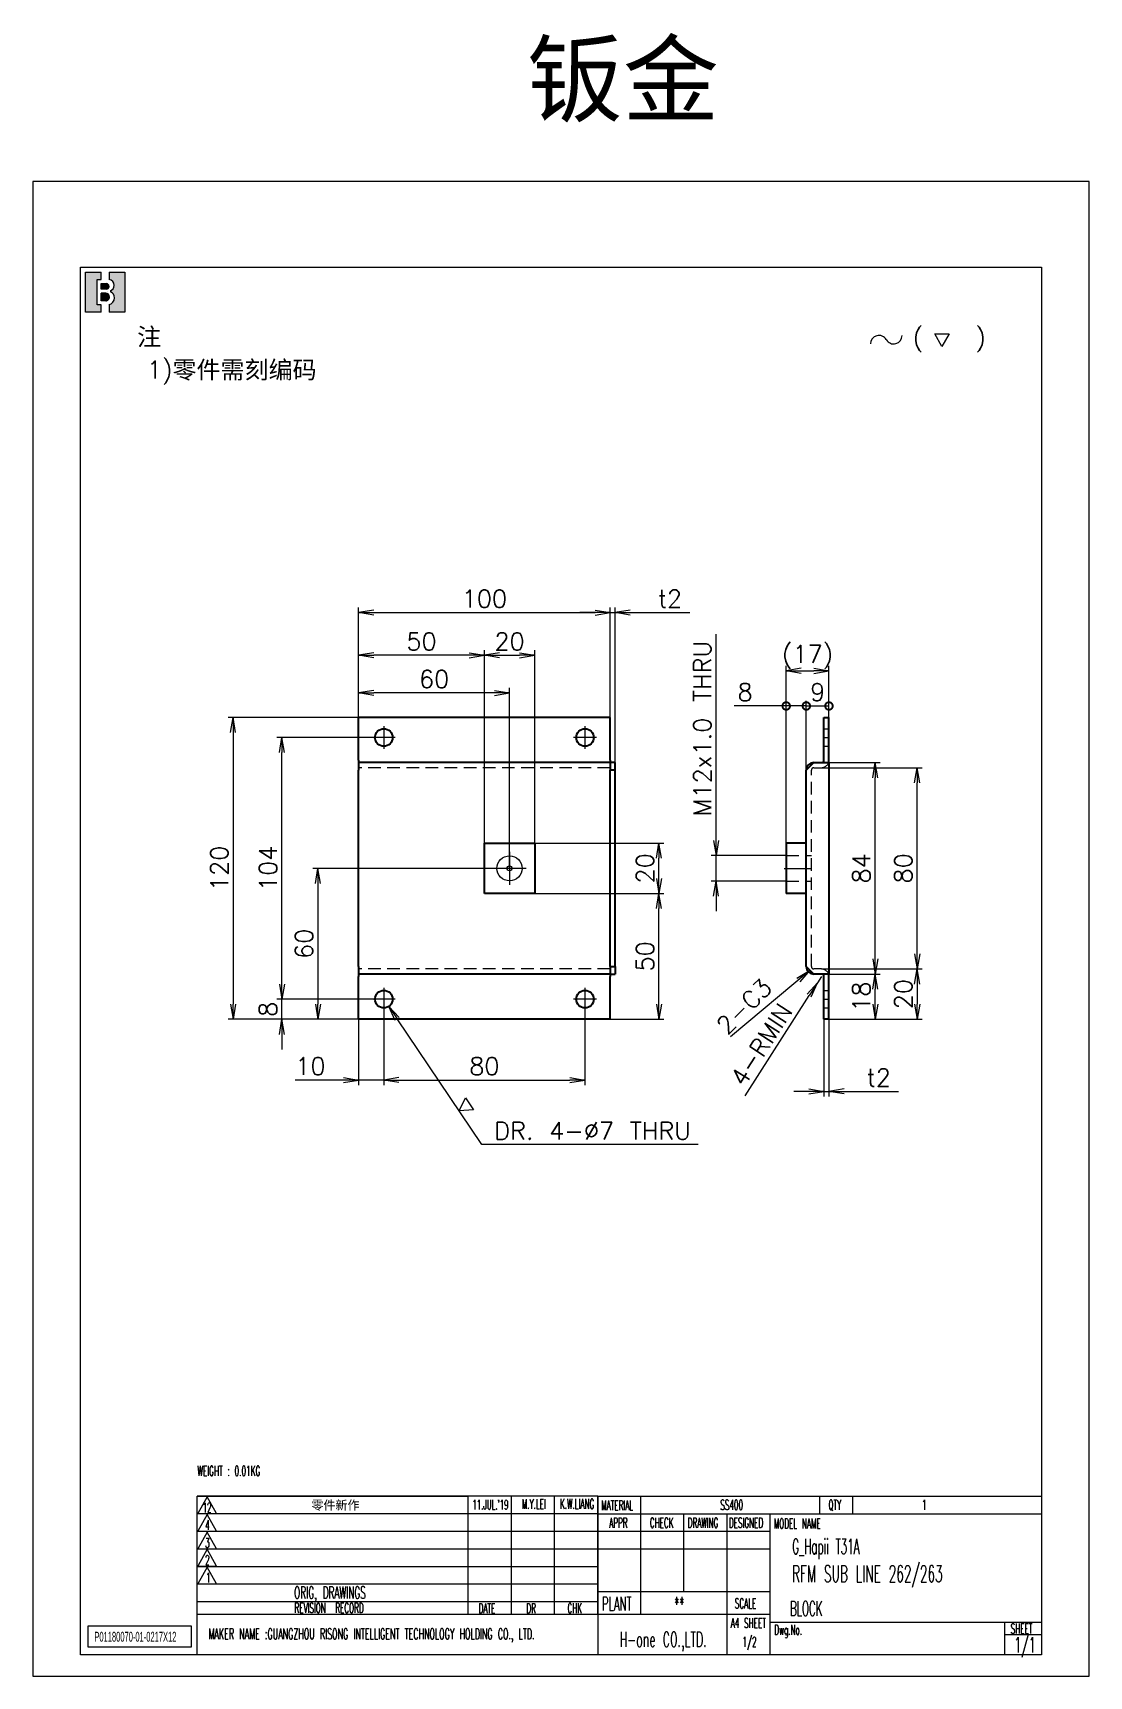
# Model space of a CAD drawing. Header units: inches. Extents: x 21 to 8642, y -3779 to 1599.
# Drawn here: x 1526 to 1946, y -972 to -318 of the extents above; entities that cross this region are included whole.
import ezdxf
from ezdxf.enums import TextEntityAlignment as Align

# ---------------------------------------------------------------- set-up
doc = ezdxf.new("R2010")
doc.units = ezdxf.units.IN
doc.header["$MEASUREMENT"] = 0
doc.linetypes.add('CENTER-HOKUTO', pattern=[23, 20, -1, 1, -1])
doc.linetypes.add('HIDDEN-HOKUTO', pattern=[3.8, 2.5, -1.3])
doc.layers.add('AM_7', color=2, linetype='CENTER-HOKUTO', lineweight=30)
doc.layers.add('AM_HID', color=1, linetype='HIDDEN-HOKUTO', lineweight=25)
doc.layers.add('title_frame', color=7, linetype='Continuous')
doc.layers.add('word_dim', color=253, linetype='Continuous')
doc.styles.add('MX_NOTE_STANDARD', font='txt.shx', dxfattribs={"bigfont": 'bigfont.shx'})
doc.styles.get("Standard").update_dxf_attribs({"font": 'txt', "bigfont": 'gbcbig.shx'})
doc.dimstyles.new('STANDARD1_2', dxfattribs={"dimscale": 2, "dimtxt": 3.5, "dimasz": 3, "dimexe": 1, "dimexo": 0, "dimgap": 1, "dimtad": 3, "dimdsep": 46, "dimtxsty": 'Standard', "dimblk1": 'OPEN', "dimblk2": 'OPEN', "dimsah": 1, "dimcen": 0, "dimclrd": 256, "dimclre": 256, "dimclrt": 3, "dimazin": 2, "dimtfac": 1, "dimtmove": 0, "dimatfit": 3, "dimldrblk": 'OPEN', "dimfxl": 0, "dimtolj": 1, "dimlwd": 25, "dimlwe": 25, "dimarcsym": 0})

msp = doc.modelspace()

# ---------------------------------------------------------------- texts
at = {"linetype": 'Continuous', "ltscale": 2, "insert": (1722.361077144193, -322.8643052328998), "char_height": 28, "width": 97.82244757481385, "attachment_point": 1}
msp.add_mtext('{\\fMicrosoft YaHei|b0|i0|c134|p34;\\C3;钣金}', dxfattribs=at)
at = {"ltscale": 2, "char_height": 7, "attachment_point": 1}
for s, insert, width in [('{\\fSimSun|b0|i0|c134|p2;\\C3;注}', (1567.406696320682, -435.7497970665863), 20.72938335666549), ('{\\Fromans,bigfont|c134;\\C3;1)\\fSimSun|b0|i0|c134|p2;零件需刻编码}', (1571.277442419876, -448.8405674202077), 193.8122652991879)]:
    msp.add_mtext(s, dxfattribs=dict(at, insert=insert, width=width))
at = {"linetype": 'Continuous', "insert": (1827.889764249998, -921.0215271108864), "char_height": 6, "width": 101.8000000000002, "attachment_point": 4}
msp.add_mtext('{\\W0.5;\\C3;G_Hapii T\\Fromans,bigfont|c134;31\\Fromans,bigfont|c128;A}', dxfattribs=at)
at = {"layer": 'title_frame', "color": 3, "style": 'MX_NOTE_STANDARD'}
for s, height, width, p in [('WEIGHT : 0.01KG', 4, 0.5341000000000022, (1591.334103374316, -892.0090205427732)), ('12', 3.835999999999999, 0.5341000000000025, (1593.434186292598, -906.5017123777288)), ("11.JUL.'19", 3.799999999999997, 0.5340999999999956, (1700.712071782105, -905.314253239143)), ('MATERIAL', 3.945599999999999, 0.5340999999999952, (1751.879726689065, -905.6364869770186)), ('SS400', 3.945599999999999, 0.5340999999999952, (1799.282206803593, -905.4652093870318)), ('QTY', 3.945599999999999, 0.5340999999999952, (1842.281728288483, -905.4652093870318)), ('1', 3.945599999999999, 0.5340999999999952, (1879.537366563683, -905.4652093870318)), ('4', 3.835999999999999, 0.5341000000000025, (1594.456031061378, -913.4562961522897)), ('APPR', 3.945599999999999, 0.5340999999999952, (1755.071085510554, -912.5788508727164)), ('CHECK', 3.945599999999999, 0.5341000000000096, (1771.262805061098, -912.5788508727164)), ('DRAWING', 3.945599999999999, 0.5340999999999952, (1786.301806249179, -912.5788508727164)), ('DESIGNED', 3.945599999999999, 0.5340999999999952, (1802.684765698254, -912.5788508727164)), ('MODEL NAME', 3.945599999999999, 0.5340999999999669, (1820.541645112058, -912.8795691296)), ('3', 3.835999999999999, 0.5341000000000025, (1594.456031061378, -920.51537084546)), ('2', 3.835999999999999, 0.5341000000000025, (1594.456031061378, -927.3416672660205)), ('RFM SUB LINE 262/263', 6.600000000000001, 0.534099999999995, (1827.813106635589, -934.1597177071599)), ('1', 3.835999999999999, 0.5341000000000025, (1594.848515219692, -934.4007419591871)), ('ORIG, DRAWINGS', 4.822400104522707, 0.5341000000000021, (1629.833115094265, -940.7380656214118)), ('PLANT', 5.480000000000004, 0.5340999999999948, (1752.207596438431, -945.5232804530169)), ('**', 5.480000000000004, 0.5340999999999948, (1780.921397751164, -945.5232804530169)), ('REVISION  RECORD', 3.945599999999999, 0.5341000000000025, (1629.933173668407, -946.4144387605993)), ('DATE', 3.945599999999999, 0.5340999999999952, (1703.160070894035, -946.5774075733425)), ('DR', 3.945599999999999, 0.5341000000000096, (1722.148046817802, -946.5982609554521)), ('CHK', 3.945599999999999, 0.5340999999999952, (1738.501322339584, -946.5313960226158)), ('SCALE', 3.945599999999999, 0.5340999999999952, (1805.036715720878, -944.6240600769379)), ('BLOCK', 5.88, 0.5, (1826.985458520427, -947.643996708699)), ('MAKER NAME :GUANGZHOU RISONG INTELLIGENT TECHNOLOGY HOLDING CO., LTD.', 4.320000000000001, 0.5341000000000022, (1595.733217746292, -956.9292098305996)), ('A4 SHEET', 3.945599999999999, 0.5340999999999952, (1803.394701305511, -952.414966303204)), ('Dwg.No.', 3.945599999999999, 0.5340999999999669, (1820.713355296448, -955.1065955980885)), ('SHEET', 3.945599999999999, 0.5340999999999952, (1914.715306099326, -954.6384570652081)), ('H-one CO.,LTD.', 6, 0.5341000000000093, (1759.24724303187, -959.963112493173)), ('1/2', 3.945599999999999, 0.5340999999999952, (1808.098187411579, -959.9237504449229)), ('1/1', 6, 0.5340999999999667, (1916.149149007771, -962.1102990352447))]:
    msp.add_text(s, height=height, dxfattribs=dict(at, width=width)).set_placement(p)
at = {"layer": 'title_frame', "color": 3, "style": 'MX_NOTE_STANDARD', "width": 0.5340999999999952}
for s, p in [('M.Y.LEI', (1725.130209521903, -906.2888243510133)), ('K.W.LIANG', (1742.335951382487, -906.258343644804))]:
    msp.add_text(s, height=3.945599999999999, dxfattribs=at).set_placement(p, align=Align.BOTTOM_CENTER)
at = {"layer": 'title_frame', "color": 3, "insert": (1550.40878005336, -953.9434071950736), "char_height": 3.92, "width": 6.577123983856291, "attachment_point": 1, "style": 'MX_NOTE_STANDARD'}
msp.add_mtext('{\\f3 of 9 Barcode|b0|i0|c0|p82;\\W0.5;P01180070-\\f3 of 9 Barcode|b0|i0|c134|p82;01\\f3 of 9 Barcode|b0|i0|c0|p82;-0\\f3 of 9 Barcode|b0|i0|c134|p82;217X12}', dxfattribs=at)
at = {"layer": 'word_dim', "color": 3, "linetype": 'Continuous', "ltscale": 2}
msp.add_text('2-C3', height=7, rotation=45, dxfattribs=at).set_placement((1802.043251166684, -717.0524643027566))
at = {"layer": 'word_dim', "color": 3, "linetype": 'Continuous', "ltscale": 2, "insert": (1636.694231879777, -901.8836592977059), "char_height": 3.5, "width": 31.97751828280161, "attachment_point": 1}
msp.add_mtext('{\\fNSimSun|b0|i0|c134|p49;零件新作}', dxfattribs=at)

# ---------------------------------------------------------------- blocks, each defined once
blk = doc.blocks.new('B\\M+18B40\\M+196A7\\M+100CF\\M+100B0\\M+100B8')
blk.add_hatch(color=1).paths.add_polyline_path([(0.3999999986702711, 0.8149999997779807), (0.3999999986702711, 0.9999999997779806), (-1.3297288e-09, 0.9999999997779806), (-1.3297288e-09, -2.220193e-10), (0.3999999986702711, -2.220193e-10), (0.3999999986702711, 0.1849999997779807), (0.2999999986702711, 0.1849999997779807), (0.2999999986702711, 0.8149999997779807)])
h = blk.add_hatch(color=1)
edge = h.paths.add_edge_path()
edge.add_line((0.5999999986702714, 0.9999999997779806), (0.5999999986702718, 0.8142220507965398))
edge.add_arc((0.5849999986702712, 0.6699999997779816), 0.1449999999999991, -5.115907697472721e-13, 84.06222754839428, ccw=False)
edge.add_arc((0.5849999986702707, 0.6699999997779802), 0.1449999999999993, -69.82872865353448, 1.1368683772161603e-13, ccw=False)
edge.add_line((0.6349999986702715, 0.5338934238898192), (0.6349999986702711, 0.5120827805020305))
edge.add_arc((0.5699999986702688, 0.3549999997779789), 0.1700000000000021, 3.979039320256561e-13, 67.5204943905955, ccw=False)
edge.add_arc((0.5699999986702724, 0.3549999997779802), 0.1699999999999993, -79.83575137827683, 0, ccw=False)
edge.add_line((0.5999999986702714, 0.1876679944711657), (0.5999999986702714, -2.220192918400699e-10))
edge.add_line((0.5999999986702714, -2.220193e-10), (0.9999999986702712, -2.220193e-10))
edge.add_line((0.9999999986702712, -2.220193e-10), (0.9999999986702712, 0.9999999997779806))
edge.add_line((0.9999999986702712, 0.9999999997779806), (0.5999999986702714, 0.9999999997779806))
h = blk.add_hatch(color=1)
edge = h.paths.add_edge_path()
edge.add_arc((0.5299999986702706, 0.6449999997779808), 0.07, 359.9999999999989, 450)
edge.add_line((0.5299999986702706, 0.7149999997779806), (0.3999999986702711, 0.7149999997779806))
edge.add_line((0.3999999986702711, 0.7149999997779806), (0.3999999986702711, 0.5749999997779809))
edge.add_line((0.3999999986702711, 0.5749999997779809), (0.5299999986702701, 0.5749999997779809))
edge.add_arc((0.5299999986702701, 0.6449999997779808), 0.07, 270, 359.9999999999999)
h = blk.add_hatch(color=1)
edge = h.paths.add_edge_path()
edge.add_arc((0.5149999986702705, 0.3799999997779802), 0.095, 1.018e-13, 90)
edge.add_line((0.5149999986702705, 0.4749999997779804), (0.3999999986702711, 0.4749999997779808))
edge.add_line((0.3999999986702711, 0.4749999997779808), (0.3999999986702711, 0.2849999997779809))
edge.add_line((0.3999999986702711, 0.2849999997779809), (0.5149999986702718, 0.2849999997779809))
edge.add_arc((0.5149999986702718, 0.379999999777981), 0.095, 270, 360.0000000000003)
at = {"color": 1}
for p, q in [((-1.3297288e-09, -2.220193e-10), (-1.3297288e-09, 0.9999999997779806)), ((-1.3297288e-09, 0.9999999997779806), (0.3999999986702711, 0.9999999997779806)), ((0.3999999986702711, 0.8149999997779807), (0.3999999986702711, 0.9999999997779806)), ((0.5999999986702714, 0.9999999997779806), (0.5999999986702718, 0.8142220507965398)), ((0.5999999986702714, 0.9999999997779806), (0.9999999986702712, 0.9999999997779806)), ((0.9999999986702712, 0.9999999997779806), (0.9999999986702712, -2.220193e-10)), ((0.2999999986702711, 0.8149999997779807), (0.3999999986702711, 0.8149999997779807)), ((0.2999999986702711, 0.1849999997779807), (0.2999999986702711, 0.8149999997779807)), ((0.3999999986702711, 0.7149999997779806), (0.5299999986702706, 0.7149999997779806)), ((0.3999999986702711, 0.5749999997779809), (0.3999999986702711, 0.7149999997779806)), ((0.5299999986702701, 0.5749999997779809), (0.3999999986702711, 0.5749999997779809)), ((0.5149999986702705, 0.4749999997779804), (0.3999999986702711, 0.4749999997779808)), ((0.3999999986702711, 0.2849999997779809), (0.3999999986702711, 0.4749999997779808)), ((0.5699999986702711, 0.5249999997779802), (0.5699999986702716, 0.5249999997779807)), ((0.5999999986702705, 0.6449999997779794), (0.59999999867027, 0.6449999997779803)), ((0.6349999986702715, 0.5338934238898192), (0.6349999986702711, 0.5120827805020305)), ((0.7299999986702704, 0.6699999997779807), (0.7299999986702704, 0.6699999997779802)), ((0.3999999986702711, 0.1849999997779807), (0.2999999986702711, 0.1849999997779807)), ((0.5149999986702718, 0.2849999997779809), (0.3999999986702711, 0.2849999997779809)), ((0.3999999986702711, -2.220193e-10), (0.3999999986702711, 0.1849999997779807)), ((0.5999999986702714, 0.1876679944711657), (0.5999999986702714, -2.220193e-10)), ((0.6099999986702707, 0.3799999997779806), (0.609999998670272, 0.3799999997779815)), ((0.739999998670271, 0.3549999997779802), (0.739999998670271, 0.3549999997779802)), ((0.3999999986702711, -2.220193e-10), (-1.3297288e-09, -2.220193e-10)), ((0.9999999986702712, -2.220193e-10), (0.5999999986702714, -2.220193e-10))]:
    blk.add_line(p, q, dxfattribs=at)
for centre, radius, start, end in [((0.5149999986702705, 0.3799999997779802), 0.095, 1.018e-13, 90), ((0.5299999986702706, 0.6449999997779808), 0.07, 359.9999999999989, 90), ((0.5299999986702701, 0.6449999997779808), 0.07, 270, 359.9999999999999), ((0.5849999986702712, 0.6699999997779816), 0.1449999999999991, 359.9999999999995, 84.06222754839432), ((0.5849999986702707, 0.6699999997779802), 0.1449999999999993, 290.1712713464655, 1.781e-13), ((0.5699999986702688, 0.3549999997779789), 0.1700000000000021, 4.58e-13, 67.52049439059552), ((0.5149999986702718, 0.379999999777981), 0.095, 270, 2.799e-13), ((0.5699999986702724, 0.3549999997779802), 0.1699999999999993, 280.1642486217232, 0)]:
    blk.add_arc(centre, radius, start, end, dxfattribs=at)
blk.add_attdef('B機密ﾏｰｸ', (-0.0857467348302255, 1.074949466596297), '', height=0.2)
blk = doc.blocks.new('_Open')
at = {"color": 0, "lineweight": -2}
for p, q in [((-1, 0.1666666666666667), (0, 0)), ((-1, -0.1666666666666667), (0, 0)), ((0, 0), (-1, 0))]:
    blk.add_line(p, q, dxfattribs=at)
blk = doc.blocks.new('*D489')
at = {"layer": 'DEFPOINTS', "color": 0, "linetype": 'Continuous', "ltscale": 2}
for p in [(1755.477505321618, -548.8373745636018), (1655.477505321618, -590.4996642751476), (1755.477505321618, -590.4996642751476)]:
    blk.add_point(p, dxfattribs=at)
at = {"layer": 'word_dim', "linetype": 'Continuous', "lineweight": 25, "ltscale": 2}
for p, q in [((1655.477505321618, -590.4996642751476), (1655.477505321618, -546.8373745636018)), ((1755.477505321618, -590.4996642751476), (1755.477505321618, -546.8373745636018)), ((1661.477505321618, -548.8373745636018), (1749.477505321618, -548.8373745636018))]:
    blk.add_line(p, q, dxfattribs=at)
at = {"layer": 'word_dim', "linetype": 'Continuous', "lineweight": 25, "ltscale": 2, "xscale": 6, "yscale": 6, "zscale": 6, "rotation": 180}
blk.add_blockref('_Open', (1655.477505321618, -548.8373745636018), dxfattribs=at)
at = {"layer": 'word_dim', "linetype": 'Continuous', "lineweight": 25, "ltscale": 2, "xscale": 6, "yscale": 6, "zscale": 6}
blk.add_blockref('_Open', (1755.477505321618, -548.8373745636018), dxfattribs=at)
at = {"layer": 'word_dim', "color": 3, "linetype": 'Continuous', "ltscale": 2, "insert": (1705.477505321618, -543.3373745636018), "char_height": 7, "attachment_point": 5}
blk.add_mtext('\\A1;100', dxfattribs=at)
blk = doc.blocks.new('*D490')
at = {"layer": 'DEFPOINTS', "color": 0, "linetype": 'Continuous', "ltscale": 2}
for p in [(1655.477505321618, -590.4996642751476), (1605.573122513855, -710.4996642751476), (1655.477505321618, -710.4996642751476)]:
    blk.add_point(p, dxfattribs=at)
at = {"layer": 'word_dim', "linetype": 'Continuous', "lineweight": 25, "ltscale": 2}
for p, q in [((1655.477505321618, -590.4996642751476), (1603.573122513855, -590.4996642751476)), ((1605.573122513855, -596.4996642751476), (1605.573122513855, -704.4996642751476)), ((1655.477505321618, -710.4996642751476), (1603.573122513855, -710.4996642751476))]:
    blk.add_line(p, q, dxfattribs=at)
at = {"layer": 'word_dim', "linetype": 'Continuous', "lineweight": 25, "ltscale": 2, "xscale": 6, "yscale": 6, "zscale": 6}
for p, rotation in [((1605.573122513855, -590.4996642751476), 90), ((1605.573122513855, -710.4996642751476), 270)]:
    blk.add_blockref('_Open', p, dxfattribs=dict(at, rotation=rotation))
at = {"layer": 'word_dim', "color": 3, "linetype": 'Continuous', "ltscale": 2, "insert": (1600.073122513855, -650.4996642751439), "char_height": 7, "attachment_point": 5, "rotation": 90}
blk.add_mtext('\\A1;120', dxfattribs=at)
blk = doc.blocks.new('*D491')
at = {"layer": 'DEFPOINTS', "color": 0, "linetype": 'Continuous', "ltscale": 2}
for p in [(1755.477505321618, -548.8373745636018), (1755.477505321618, -590.4996642751476), (1757.477505321618, -608.4996642751476)]:
    blk.add_point(p, dxfattribs=at)
at = {"layer": 'word_dim', "linetype": 'Continuous', "lineweight": 25, "ltscale": 2}
for p, q in [((1755.477505321618, -590.4996642751476), (1755.477505321618, -546.8373745636018)), ((1757.477505321618, -608.4996642751476), (1757.477505321618, -546.8373745636018)), ((1749.477505321618, -548.8373745636018), (1743.477505321618, -548.8373745636018)), ((1755.477505321618, -548.8373745636018), (1757.477505321618, -548.8373745636018)), ((1763.477505321618, -548.8373745636018), (1787.10315890427, -548.8373745636018))]:
    blk.add_line(p, q, dxfattribs=at)
at = {"layer": 'word_dim', "linetype": 'Continuous', "lineweight": 25, "ltscale": 2, "xscale": 6, "yscale": 6, "zscale": 6}
blk.add_blockref('_Open', (1755.477505321618, -548.8373745636018), dxfattribs=at)
at = {"layer": 'word_dim', "linetype": 'Continuous', "lineweight": 25, "ltscale": 2, "xscale": 6, "yscale": 6, "zscale": 6, "rotation": 180}
blk.add_blockref('_Open', (1757.477505321618, -548.8373745636018), dxfattribs=at)
at = {"layer": 'word_dim', "color": 3, "linetype": 'Continuous', "ltscale": 2, "insert": (1779.269825570937, -543.3373745636018), "char_height": 7, "attachment_point": 5}
blk.add_mtext('\\A1;t2', dxfattribs=at)
blk = doc.blocks.new('*D492')
at = {"layer": 'DEFPOINTS', "color": 0, "linetype": 'Continuous', "ltscale": 2}
for p in [(1655.477505321618, -710.4996642751476), (1665.477505321618, -707.0496672751469), (1665.477505321618, -734.6358353443538)]:
    blk.add_point(p, dxfattribs=at)
at = {"layer": 'word_dim', "linetype": 'Continuous', "lineweight": 25, "ltscale": 2}
for p, q in [((1655.477505321618, -710.4996642751476), (1655.477505321618, -736.6358353443538)), ((1665.477505321618, -707.0496672751469), (1665.477505321618, -736.6358353443538)), ((1649.477505321618, -734.6358353443538), (1630.227505321617, -734.6358353443538)), ((1665.477505321618, -734.6358353443538), (1655.477505321618, -734.6358353443538)), ((1671.477505321618, -734.6358353443538), (1677.477505321618, -734.6358353443538))]:
    blk.add_line(p, q, dxfattribs=at)
at = {"layer": 'word_dim', "linetype": 'Continuous', "lineweight": 25, "ltscale": 2, "xscale": 6, "yscale": 6, "zscale": 6}
blk.add_blockref('_Open', (1655.477505321618, -734.6358353443538), dxfattribs=at)
at = {"layer": 'word_dim', "linetype": 'Continuous', "lineweight": 25, "ltscale": 2, "xscale": 6, "yscale": 6, "zscale": 6, "rotation": 180}
blk.add_blockref('_Open', (1665.477505321618, -734.6358353443538), dxfattribs=at)
at = {"layer": 'word_dim', "color": 3, "linetype": 'Continuous', "ltscale": 2, "insert": (1636.31083865495, -729.1358353443538), "char_height": 7, "attachment_point": 5}
blk.add_mtext('\\A1;10', dxfattribs=at)
blk = doc.blocks.new('*D493')
at = {"layer": 'DEFPOINTS', "color": 0, "linetype": 'Continuous', "ltscale": 2}
for p in [(1665.477505321618, -702.4996642751466), (1745.477505321618, -702.4996642751476), (1745.477505321618, -734.6358353443538)]:
    blk.add_point(p, dxfattribs=at)
at = {"layer": 'word_dim', "linetype": 'Continuous', "lineweight": 25, "ltscale": 2}
for p, q in [((1665.477505321618, -702.4996642751466), (1665.477505321618, -736.6358353443538)), ((1745.477505321618, -702.4996642751476), (1745.477505321618, -736.6358353443538)), ((1671.477505321618, -734.6358353443538), (1739.477505321618, -734.6358353443538))]:
    blk.add_line(p, q, dxfattribs=at)
at = {"layer": 'word_dim', "linetype": 'Continuous', "lineweight": 25, "ltscale": 2, "xscale": 6, "yscale": 6, "zscale": 6, "rotation": 180}
blk.add_blockref('_Open', (1665.477505321618, -734.6358353443538), dxfattribs=at)
at = {"layer": 'word_dim', "linetype": 'Continuous', "lineweight": 25, "ltscale": 2, "xscale": 6, "yscale": 6, "zscale": 6}
blk.add_blockref('_Open', (1745.477505321618, -734.6358353443538), dxfattribs=at)
at = {"layer": 'word_dim', "color": 3, "linetype": 'Continuous', "ltscale": 2, "insert": (1705.477505321618, -729.1358353443538), "char_height": 7, "attachment_point": 5}
blk.add_mtext('\\A1;80', dxfattribs=at)
blk = doc.blocks.new('*D494')
at = {"layer": 'DEFPOINTS', "color": 0, "linetype": 'Continuous', "ltscale": 2}
for p in [(1624.987142299924, -702.4996642751466), (1665.477505321618, -702.4996642751466), (1655.477505321618, -710.4996642751476)]:
    blk.add_point(p, dxfattribs=at)
at = {"layer": 'word_dim', "linetype": 'Continuous', "lineweight": 25, "ltscale": 2}
for p, q in [((1624.987142299924, -696.4996642751466), (1624.987142299924, -690.4996642751466)), ((1665.477505321618, -702.4996642751466), (1622.987142299924, -702.4996642751466)), ((1624.987142299924, -710.4996642751476), (1624.987142299924, -702.4996642751466)), ((1655.477505321618, -710.4996642751476), (1622.987142299924, -710.4996642751476)), ((1624.987142299924, -716.4996642751476), (1624.987142299924, -722.4996642751476))]:
    blk.add_line(p, q, dxfattribs=at)
at = {"layer": 'word_dim', "linetype": 'Continuous', "lineweight": 25, "ltscale": 2, "xscale": 6, "yscale": 6, "zscale": 6}
for p, rotation in [((1624.987142299924, -702.4996642751466), 270), ((1624.987142299924, -710.4996642751476), 90)]:
    blk.add_blockref('_Open', p, dxfattribs=dict(at, rotation=rotation))
at = {"layer": 'word_dim', "color": 3, "linetype": 'Continuous', "ltscale": 2, "insert": (1619.487142299924, -706.4996642751469), "char_height": 7, "attachment_point": 5, "rotation": 90}
blk.add_mtext('\\A1;8', dxfattribs=at)
blk = doc.blocks.new('*D495')
at = {"layer": 'DEFPOINTS', "color": 0, "linetype": 'Continuous', "ltscale": 2}
for p in [(1624.987142299924, -598.4996642751476), (1665.477505321618, -598.4996642751476), (1665.477505321618, -702.4996642751476)]:
    blk.add_point(p, dxfattribs=at)
at = {"layer": 'word_dim', "linetype": 'Continuous', "lineweight": 25, "ltscale": 2}
for p, q in [((1665.477505321618, -598.4996642751476), (1622.987142299924, -598.4996642751476)), ((1624.987142299924, -696.4996642751476), (1624.987142299924, -604.4996642751476)), ((1665.477505321618, -702.4996642751476), (1622.987142299924, -702.4996642751476))]:
    blk.add_line(p, q, dxfattribs=at)
at = {"layer": 'word_dim', "linetype": 'Continuous', "lineweight": 25, "ltscale": 2, "xscale": 6, "yscale": 6, "zscale": 6}
for p, rotation in [((1624.987142299924, -598.4996642751476), 90), ((1624.987142299924, -702.4996642751476), 270)]:
    blk.add_blockref('_Open', p, dxfattribs=dict(at, rotation=rotation))
at = {"layer": 'word_dim', "color": 3, "linetype": 'Continuous', "ltscale": 2, "insert": (1619.487142299924, -650.4996642751439), "char_height": 7, "attachment_point": 5, "rotation": 90}
blk.add_mtext('\\A1;104', dxfattribs=at)
blk = doc.blocks.new('*D496')
at = {"layer": 'DEFPOINTS', "color": 0, "linetype": 'Continuous', "ltscale": 2}
for p in [(1725.477505321618, -660.4996642751476), (1774.855578225277, -660.4996642751476), (1755.477505321618, -710.4996642751476)]:
    blk.add_point(p, dxfattribs=at)
at = {"layer": 'word_dim', "linetype": 'Continuous', "lineweight": 25, "ltscale": 2}
for p, q in [((1725.477505321618, -660.4996642751476), (1776.855578225277, -660.4996642751476)), ((1774.855578225277, -704.4996642751476), (1774.855578225277, -666.4996642751476)), ((1755.477505321618, -710.4996642751476), (1776.855578225277, -710.4996642751476))]:
    blk.add_line(p, q, dxfattribs=at)
at = {"layer": 'word_dim', "linetype": 'Continuous', "lineweight": 25, "ltscale": 2, "xscale": 6, "yscale": 6, "zscale": 6}
for p, rotation in [((1774.855578225277, -660.4996642751476), 90), ((1774.855578225277, -710.4996642751476), 270)]:
    blk.add_blockref('_Open', p, dxfattribs=dict(at, rotation=rotation))
at = {"layer": 'word_dim', "color": 3, "linetype": 'Continuous', "ltscale": 2, "insert": (1769.355578225277, -685.4996642751473), "char_height": 7, "attachment_point": 5, "rotation": 90}
blk.add_mtext('\\A1;50', dxfattribs=at)
blk = doc.blocks.new('*D497')
at = {"layer": 'DEFPOINTS', "color": 0, "linetype": 'Continuous', "ltscale": 2}
for p in [(1725.477505321618, -640.4996642751476), (1774.842064711764, -640.4996642751476), (1725.477505321618, -660.4996642751476)]:
    blk.add_point(p, dxfattribs=at)
at = {"layer": 'word_dim', "linetype": 'Continuous', "lineweight": 25, "ltscale": 2}
for p, q in [((1725.477505321618, -640.4996642751476), (1776.842064711764, -640.4996642751476)), ((1774.842064711764, -654.4996642751476), (1774.842064711764, -646.4996642751476)), ((1725.477505321618, -660.4996642751476), (1776.842064711764, -660.4996642751476))]:
    blk.add_line(p, q, dxfattribs=at)
at = {"layer": 'word_dim', "linetype": 'Continuous', "lineweight": 25, "ltscale": 2, "xscale": 6, "yscale": 6, "zscale": 6}
for p, rotation in [((1774.842064711764, -640.4996642751476), 90), ((1774.842064711764, -660.4996642751476), 270)]:
    blk.add_blockref('_Open', p, dxfattribs=dict(at, rotation=rotation))
at = {"layer": 'word_dim', "color": 3, "linetype": 'Continuous', "ltscale": 2, "insert": (1769.342064711764, -650.4996642751473), "char_height": 7, "attachment_point": 5, "rotation": 90}
blk.add_mtext('\\A1;20', dxfattribs=at)
blk = doc.blocks.new('*D498')
at = {"layer": 'DEFPOINTS', "color": 0, "linetype": 'Continuous', "ltscale": 2}
for p in [(1655.477505321618, -565.8378436403691), (1655.477505321618, -590.4996642751476), (1705.477505321618, -640.4996642751476)]:
    blk.add_point(p, dxfattribs=at)
at = {"layer": 'word_dim', "linetype": 'Continuous', "lineweight": 25, "ltscale": 2}
for p, q in [((1655.477505321618, -590.4996642751476), (1655.477505321618, -563.8378436403691)), ((1699.477505321618, -565.8378436403691), (1661.477505321618, -565.8378436403691)), ((1705.477505321618, -640.4996642751476), (1705.477505321618, -563.8378436403691))]:
    blk.add_line(p, q, dxfattribs=at)
at = {"layer": 'word_dim', "linetype": 'Continuous', "lineweight": 25, "ltscale": 2, "xscale": 6, "yscale": 6, "zscale": 6, "rotation": 180}
blk.add_blockref('_Open', (1655.477505321618, -565.8378436403691), dxfattribs=at)
at = {"layer": 'word_dim', "linetype": 'Continuous', "lineweight": 25, "ltscale": 2, "xscale": 6, "yscale": 6, "zscale": 6}
blk.add_blockref('_Open', (1705.477505321618, -565.8378436403691), dxfattribs=at)
at = {"layer": 'word_dim', "color": 3, "linetype": 'Continuous', "ltscale": 2, "insert": (1680.477505321618, -560.3378436403691), "char_height": 7, "attachment_point": 5}
blk.add_mtext('\\A1;50', dxfattribs=at)
blk = doc.blocks.new('*D499')
at = {"layer": 'DEFPOINTS', "color": 0, "linetype": 'Continuous', "ltscale": 2}
for p in [(1725.477505321618, -565.8378436403691), (1705.477505321618, -640.4996642751476), (1725.477505321618, -640.4996642751476)]:
    blk.add_point(p, dxfattribs=at)
at = {"layer": 'word_dim', "linetype": 'Continuous', "lineweight": 25, "ltscale": 2}
for p, q in [((1705.477505321618, -640.4996642751476), (1705.477505321618, -563.8378436403691)), ((1711.477505321618, -565.8378436403691), (1719.477505321618, -565.8378436403691)), ((1725.477505321618, -640.4996642751476), (1725.477505321618, -563.8378436403691))]:
    blk.add_line(p, q, dxfattribs=at)
at = {"layer": 'word_dim', "linetype": 'Continuous', "lineweight": 25, "ltscale": 2, "xscale": 6, "yscale": 6, "zscale": 6, "rotation": 180}
blk.add_blockref('_Open', (1705.477505321618, -565.8378436403691), dxfattribs=at)
at = {"layer": 'word_dim', "linetype": 'Continuous', "lineweight": 25, "ltscale": 2, "xscale": 6, "yscale": 6, "zscale": 6}
blk.add_blockref('_Open', (1725.477505321618, -565.8378436403691), dxfattribs=at)
at = {"layer": 'word_dim', "color": 3, "linetype": 'Continuous', "ltscale": 2, "insert": (1715.477505321618, -560.3378436403691), "char_height": 7, "attachment_point": 5}
blk.add_mtext('\\A1;20', dxfattribs=at)
blk = doc.blocks.new('*D500')
at = {"layer": 'DEFPOINTS', "color": 0, "linetype": 'Continuous', "ltscale": 2}
for p in [(1715.477505321618, -650.4996642751476), (1639.270883315734, -710.4996642751476), (1655.477505321618, -710.4996642751476)]:
    blk.add_point(p, dxfattribs=at)
at = {"layer": 'word_dim', "linetype": 'Continuous', "lineweight": 25, "ltscale": 2}
for p, q in [((1715.477505321618, -650.4996642751476), (1637.270883315734, -650.4996642751476)), ((1639.270883315734, -656.4996642751476), (1639.270883315734, -704.4996642751476)), ((1655.477505321618, -710.4996642751476), (1637.270883315734, -710.4996642751476))]:
    blk.add_line(p, q, dxfattribs=at)
at = {"layer": 'word_dim', "linetype": 'Continuous', "lineweight": 25, "ltscale": 2, "xscale": 6, "yscale": 6, "zscale": 6}
for p, rotation in [((1639.270883315734, -650.4996642751476), 90), ((1639.270883315734, -710.4996642751476), 270)]:
    blk.add_blockref('_Open', p, dxfattribs=dict(at, rotation=rotation))
at = {"layer": 'word_dim', "color": 3, "linetype": 'Continuous', "ltscale": 2, "insert": (1633.770883315734, -680.4996642751439), "char_height": 7, "attachment_point": 5, "rotation": 90}
blk.add_mtext('\\A1;60', dxfattribs=at)
blk = doc.blocks.new('*D501')
at = {"layer": 'DEFPOINTS', "color": 0, "linetype": 'Continuous', "ltscale": 2}
for p in [(1655.477505321618, -580.7633846997378), (1655.477505321618, -590.4996642751476), (1715.477505321618, -650.4996642751439)]:
    blk.add_point(p, dxfattribs=at)
at = {"layer": 'word_dim', "linetype": 'Continuous', "lineweight": 25, "ltscale": 2}
for p, q in [((1655.477505321618, -590.4996642751476), (1655.477505321618, -578.7633846997378)), ((1709.477505321618, -580.7633846997378), (1661.477505321618, -580.7633846997378)), ((1715.477505321618, -650.4996642751439), (1715.477505321618, -578.7633846997378))]:
    blk.add_line(p, q, dxfattribs=at)
at = {"layer": 'word_dim', "linetype": 'Continuous', "lineweight": 25, "ltscale": 2, "xscale": 6, "yscale": 6, "zscale": 6, "rotation": 180}
blk.add_blockref('_Open', (1655.477505321618, -580.7633846997378), dxfattribs=at)
at = {"layer": 'word_dim', "linetype": 'Continuous', "lineweight": 25, "ltscale": 2, "xscale": 6, "yscale": 6, "zscale": 6}
blk.add_blockref('_Open', (1715.477505321618, -580.7633846997378), dxfattribs=at)
at = {"layer": 'word_dim', "color": 3, "linetype": 'Continuous', "ltscale": 2, "insert": (1685.477505321618, -575.2633846997378), "char_height": 7, "attachment_point": 5}
blk.add_mtext('\\A1;60', dxfattribs=at)
blk = doc.blocks.new('*D502')
at = {"layer": 'DEFPOINTS', "color": 0, "linetype": 'Continuous', "ltscale": 2}
for p in [(1839.481350321617, -690.4996642751476), (1842.481350321617, -710.4996642751476), (1877.55009905832, -710.4996642751476)]:
    blk.add_point(p, dxfattribs=at)
at = {"layer": 'word_dim', "linetype": 'Continuous', "lineweight": 25, "ltscale": 2}
for p, q in [((1839.481350321617, -690.4996642751476), (1879.55009905832, -690.4996642751476)), ((1877.55009905832, -696.4996642751476), (1877.55009905832, -704.4996642751476)), ((1842.481350321617, -710.4996642751476), (1879.55009905832, -710.4996642751476))]:
    blk.add_line(p, q, dxfattribs=at)
at = {"layer": 'word_dim', "linetype": 'Continuous', "lineweight": 25, "ltscale": 2, "xscale": 6, "yscale": 6, "zscale": 6}
for p, rotation in [((1877.55009905832, -690.4996642751476), 90), ((1877.55009905832, -710.4996642751476), 270)]:
    blk.add_blockref('_Open', p, dxfattribs=dict(at, rotation=rotation))
at = {"layer": 'word_dim', "color": 3, "linetype": 'Continuous', "ltscale": 2, "insert": (1872.050099058321, -700.4996642751472), "char_height": 7, "attachment_point": 5, "rotation": 90}
blk.add_mtext('\\A1;20', dxfattribs=at)
blk = doc.blocks.new('*D503')
at = {"layer": 'DEFPOINTS', "color": 0, "linetype": 'Continuous', "ltscale": 2}
for p in [(1839.481350321617, -610.4996642751476), (1877.55009905832, -610.4996642751476), (1839.481350321617, -690.4996642751476)]:
    blk.add_point(p, dxfattribs=at)
at = {"layer": 'word_dim', "linetype": 'Continuous', "lineweight": 25, "ltscale": 2}
for p, q in [((1839.481350321617, -610.4996642751476), (1879.55009905832, -610.4996642751476)), ((1877.55009905832, -684.4996642751476), (1877.55009905832, -616.4996642751476)), ((1839.481350321617, -690.4996642751476), (1879.55009905832, -690.4996642751476))]:
    blk.add_line(p, q, dxfattribs=at)
at = {"layer": 'word_dim', "linetype": 'Continuous', "lineweight": 25, "ltscale": 2, "xscale": 6, "yscale": 6, "zscale": 6}
for p, rotation in [((1877.55009905832, -610.4996642751476), 90), ((1877.55009905832, -690.4996642751476), 270)]:
    blk.add_blockref('_Open', p, dxfattribs=dict(at, rotation=rotation))
at = {"layer": 'word_dim', "color": 3, "linetype": 'Continuous', "ltscale": 2, "insert": (1872.050099058321, -650.4996642751472), "char_height": 7, "attachment_point": 5, "rotation": 90}
blk.add_mtext('\\A1;80', dxfattribs=at)
blk = doc.blocks.new('*D504')
at = {"layer": 'DEFPOINTS', "color": 0, "linetype": 'Continuous', "ltscale": 2}
for p in [(1837.863443093933, -696.0260007932128), (1839.481350321626, -693.4996642751494)]:
    blk.add_point(p, dxfattribs=at)
at = {"layer": 'word_dim', "linetype": 'Continuous', "lineweight": 25, "ltscale": 2}
for p, q in [((1839.481350321626, -693.4996642751494), (1837.863443093933, -696.0260007932128)), ((1809.100647934814, -740.9386500034191), (1834.627628638532, -701.078673829361))]:
    blk.add_line(p, q, dxfattribs=at)
at = {"layer": 'word_dim', "linetype": 'Continuous', "lineweight": 25, "ltscale": 2, "xscale": 6, "yscale": 6, "zscale": 6, "rotation": 57.36383656167516}
blk.add_blockref('_Open', (1837.863443093933, -696.0260007932128), dxfattribs=at)
at = {"layer": 'word_dim', "color": 3, "linetype": 'Continuous', "ltscale": 2, "insert": (1815.61461410917, -720.56883518368), "char_height": 7, "attachment_point": 5, "rotation": 57.36383656167515}
blk.add_mtext('\\A1;4-RMIN', dxfattribs=at)
blk = doc.blocks.new('*D505')
at = {"layer": 'DEFPOINTS', "color": 0, "linetype": 'Continuous', "ltscale": 2}
for p in [(1842.481350321617, -692.4996642751476), (1860.885180304973, -692.4996642751476), (1842.481350321617, -710.4996642751476)]:
    blk.add_point(p, dxfattribs=at)
at = {"layer": 'word_dim', "linetype": 'Continuous', "lineweight": 25, "ltscale": 2}
for p, q in [((1842.481350321617, -692.4996642751476), (1862.885180304973, -692.4996642751476)), ((1860.885180304973, -704.4996642751476), (1860.885180304973, -698.4996642751476)), ((1842.481350321617, -710.4996642751476), (1862.885180304973, -710.4996642751476))]:
    blk.add_line(p, q, dxfattribs=at)
at = {"layer": 'word_dim', "linetype": 'Continuous', "lineweight": 25, "ltscale": 2, "xscale": 6, "yscale": 6, "zscale": 6}
for p, rotation in [((1860.885180304973, -692.4996642751476), 90), ((1860.885180304973, -710.4996642751476), 270)]:
    blk.add_blockref('_Open', p, dxfattribs=dict(at, rotation=rotation))
at = {"layer": 'word_dim', "color": 3, "linetype": 'Continuous', "ltscale": 2, "insert": (1855.385180304973, -701.4996642751472), "char_height": 7, "attachment_point": 5, "rotation": 90}
blk.add_mtext('\\A1;18', dxfattribs=at)
blk = doc.blocks.new('*D506')
at = {"layer": 'DEFPOINTS', "color": 0, "linetype": 'Continuous', "ltscale": 2}
for p in [(1842.309776951293, -608.4996656754174), (1860.885180304973, -608.4996656754174), (1842.481350321617, -692.4996642751476)]:
    blk.add_point(p, dxfattribs=at)
at = {"layer": 'word_dim', "linetype": 'Continuous', "lineweight": 25, "ltscale": 2}
for p, q in [((1842.309776951293, -608.4996656754174), (1862.885180304973, -608.4996656754174)), ((1860.885180304973, -686.4996642751476), (1860.885180304973, -614.4996656754174)), ((1842.481350321617, -692.4996642751476), (1862.885180304973, -692.4996642751476))]:
    blk.add_line(p, q, dxfattribs=at)
at = {"layer": 'word_dim', "linetype": 'Continuous', "lineweight": 25, "ltscale": 2, "xscale": 6, "yscale": 6, "zscale": 6}
for p, rotation in [((1860.885180304973, -608.4996656754174), 90), ((1860.885180304973, -692.4996642751476), 270)]:
    blk.add_blockref('_Open', p, dxfattribs=dict(at, rotation=rotation))
at = {"layer": 'word_dim', "color": 3, "linetype": 'Continuous', "ltscale": 2, "insert": (1855.385180304973, -650.4996649752821), "char_height": 7, "attachment_point": 5, "rotation": 90}
blk.add_mtext('\\A1;84', dxfattribs=at)
blk = doc.blocks.new('*D507')
at = {"layer": 'DEFPOINTS', "color": 0, "linetype": 'Continuous', "ltscale": 2}
for p in [(1840.481350321617, -710.4996642751476), (1842.481350321617, -710.4996642751476), (1842.481350321617, -739.1551493512852)]:
    blk.add_point(p, dxfattribs=at)
at = {"layer": 'word_dim', "linetype": 'Continuous', "lineweight": 25, "ltscale": 2}
for p, q in [((1840.481350321617, -710.4996642751476), (1840.481350321617, -741.1551493512852)), ((1842.481350321617, -710.4996642751476), (1842.481350321617, -741.1551493512852)), ((1834.481350321617, -739.1551493512852), (1828.481350321617, -739.1551493512852)), ((1840.481350321617, -739.1551493512852), (1842.481350321617, -739.1551493512852)), ((1848.481350321617, -739.1551493512852), (1870.148016988284, -739.1551493512852))]:
    blk.add_line(p, q, dxfattribs=at)
at = {"layer": 'word_dim', "linetype": 'Continuous', "lineweight": 25, "ltscale": 2, "xscale": 6, "yscale": 6, "zscale": 6}
blk.add_blockref('_Open', (1840.481350321617, -739.1551493512852), dxfattribs=at)
at = {"layer": 'word_dim', "linetype": 'Continuous', "lineweight": 25, "ltscale": 2, "xscale": 6, "yscale": 6, "zscale": 6, "rotation": 180}
blk.add_blockref('_Open', (1842.481350321617, -739.1551493512852), dxfattribs=at)
at = {"layer": 'word_dim', "color": 3, "linetype": 'Continuous', "ltscale": 2, "insert": (1862.314683654951, -733.6551493512852), "char_height": 7, "attachment_point": 5}
blk.add_mtext('\\A1;t2', dxfattribs=at)
blk = doc.blocks.new('*D508')
at = {"layer": 'DEFPOINTS', "color": 0, "linetype": 'Continuous', "ltscale": 2}
for p in [(1842.481350321617, -572.0024338098847), (1842.481350321617, -590.4996642751476), (1825.481350321617, -640.4996642751476)]:
    blk.add_point(p, dxfattribs=at)
at = {"layer": 'word_dim', "linetype": 'Continuous', "lineweight": 25, "ltscale": 2}
for p, q in [((1825.481350321617, -640.4996642751476), (1825.481350321617, -570.0024338098847)), ((1831.481350321617, -572.0024338098847), (1836.481350321617, -572.0024338098847)), ((1842.481350321617, -590.4996642751476), (1842.481350321617, -570.0024338098847))]:
    blk.add_line(p, q, dxfattribs=at)
at = {"layer": 'word_dim', "linetype": 'Continuous', "lineweight": 25, "ltscale": 2, "xscale": 6, "yscale": 6, "zscale": 6, "rotation": 180}
blk.add_blockref('_Open', (1825.481350321617, -572.0024338098847), dxfattribs=at)
at = {"layer": 'word_dim', "linetype": 'Continuous', "lineweight": 25, "ltscale": 2, "xscale": 6, "yscale": 6, "zscale": 6}
blk.add_blockref('_Open', (1842.481350321617, -572.0024338098847), dxfattribs=at)
at = {"layer": 'word_dim', "color": 3, "linetype": 'Continuous', "ltscale": 2, "insert": (1833.981350321617, -566.5024338098847), "char_height": 7, "attachment_point": 5}
blk.add_mtext('\\A1;(17)', dxfattribs=at)
blk = doc.blocks.new('_DotSmall')
at = {"color": 0, "linetype": 'ByBlock', "const_width": 0.5}
blk.add_lwpolyline([(-0.0625, 0, 1), (0.0625, 0, 1)], format="xyb", close=True, dxfattribs=at)
blk = doc.blocks.new('*D509')
at = {"layer": 'DEFPOINTS', "color": 0, "linetype": 'Continuous', "ltscale": 2}
for p in [(1842.481350321617, -585.9720043160742), (1833.481350321617, -611.4996645369456), (1842.481350321617, -608.4996656754174)]:
    blk.add_point(p, dxfattribs=at)
at = {"layer": 'word_dim', "linetype": 'Continuous', "lineweight": 25, "ltscale": 2}
for p, q in [((1833.481350321617, -611.4996645369456), (1833.481350321617, -583.9720043160742)), ((1833.481350321617, -585.9720043160742), (1842.481350321617, -585.9720043160742)), ((1842.481350321617, -608.4996656754174), (1842.481350321617, -583.9720043160742))]:
    blk.add_line(p, q, dxfattribs=at)
at = {"layer": 'word_dim', "linetype": 'Continuous', "lineweight": 25, "ltscale": 2, "xscale": 6, "yscale": 6, "zscale": 6, "rotation": 180}
blk.add_blockref('_DotSmall', (1833.481350321617, -585.9720043160742), dxfattribs=at)
at = {"layer": 'word_dim', "linetype": 'Continuous', "lineweight": 25, "ltscale": 2, "xscale": 6, "yscale": 6, "zscale": 6}
blk.add_blockref('_DotSmall', (1842.481350321617, -585.9720043160742), dxfattribs=at)
at = {"layer": 'word_dim', "color": 3, "linetype": 'Continuous', "ltscale": 2, "insert": (1837.981350321617, -580.4720043160742), "char_height": 7, "attachment_point": 5}
blk.add_mtext('\\A1;9', dxfattribs=at)
blk = doc.blocks.new('*D510')
at = {"layer": 'DEFPOINTS', "color": 0, "linetype": 'Continuous', "ltscale": 2}
for p in [(1663.519812510567, -699.5983819969871), (1667.435198132662, -705.4009465533073)]:
    blk.add_point(p, dxfattribs=at)
at = {"layer": 'word_dim', "linetype": 'Continuous', "lineweight": 25, "ltscale": 2}
for p, q in [((1704.494755753659, -760.3228613478631), (1670.791242951601, -710.374573315869)), ((1790.494755753665, -760.3228613478631), (1704.494755753659, -760.3228613478631))]:
    blk.add_line(p, q, dxfattribs=at)
at = {"layer": 'word_dim', "linetype": 'Continuous', "lineweight": 25, "ltscale": 2, "xscale": 6, "yscale": 6, "zscale": 6, "rotation": 124.0102221395293}
blk.add_blockref('_Open', (1667.435198132662, -705.4009465533073), dxfattribs=at)
at = {"layer": 'word_dim', "color": 3, "linetype": 'Continuous', "ltscale": 2, "insert": (1748.494755753665, -754.8228613478632), "char_height": 7, "attachment_point": 5}
blk.add_mtext('\\A1;DR. 4-∅7 THRU', dxfattribs=at)
blk = doc.blocks.new('shiage1')
at = {"layer": 'word_dim', "color": 3, "linetype": 'Continuous'}
for p, q in [((-4.255559048260693e-05, 3.4162127349191e-07), (-1.443418228564553, 2.500000341621273)), ((-1.443418228564553, 2.500000341621273), (1.443333117383588, 2.500000341621273)), ((1.443333117383588, 2.500000341621273), (-4.255559048260693e-05, 3.4162127349191e-07))]:
    blk.add_line(p, q, dxfattribs=at)
blk = doc.blocks.new('MARK_M12BOLT')
at = {"color": 3, "linetype": 'Continuous'}
for radius in [2.5, 0.5]:
    blk.add_circle((0, 0), radius, dxfattribs=at)
blk = doc.blocks.new('shiage0')
at = {"layer": 'word_dim', "color": 3, "linetype": 'Continuous'}
for centre, radius, start, end in [((1.687489685469927, 1.849274192977646e-05), 1.687500000000015, 29.99999999999973, 180), ((4.610325423242443, 1.68751849274193), 1.6875, 209.9999999999997, 0)]:
    blk.add_arc(centre, radius, start, end, dxfattribs=at)
blk = doc.blocks.new('12')
at = {"layer": 'title_frame', "color": 3, "linetype": 'Continuous'}
blk.add_lwpolyline([(20.45953957290135, 3.029106033062448), (19.01453957290136, 5.531919449999464), (21.90453957290134, 5.531919449999464)], close=True, dxfattribs=at)
blk.add_blockref('shiage0', (6.232110961562512, 3.563542641311528), dxfattribs=at)
blk.add_text('(   )', height=3.5, dxfattribs=at).set_placement((14.64364134312495, 3.07716278909686))
blk = doc.blocks.new('*D511')
at = {"layer": 'DEFPOINTS', "color": 0, "ltscale": 2}
for p in [(1825.481350321617, -645.4466552751474), (1797.620404457757, -655.5526732751468), (1825.481350321621, -655.5526732751468)]:
    blk.add_point(p, dxfattribs=at)
at = {"layer": 'word_dim', "lineweight": 25, "ltscale": 2}
for p, q in [((1797.620404457757, -639.4466552751474), (1797.620404457757, -557.4299886084774)), ((1825.481350321617, -645.4466552751474), (1795.620404457757, -645.4466552751474)), ((1797.620404457757, -655.5526732751468), (1797.620404457757, -645.4466552751474)), ((1825.481350321621, -655.5526732751468), (1795.620404457757, -655.5526732751468)), ((1797.620404457757, -661.5526732751468), (1797.620404457757, -667.5526732751468))]:
    blk.add_line(p, q, dxfattribs=at)
at = {"layer": 'word_dim', "lineweight": 25, "ltscale": 2, "xscale": 6, "yscale": 6, "zscale": 6}
for p, rotation in [((1797.620404457757, -645.4466552751474), 270), ((1797.620404457757, -655.5526732751468), 90)]:
    blk.add_blockref('_Open', p, dxfattribs=dict(at, rotation=rotation))
at = {"layer": 'word_dim', "color": 3, "ltscale": 2, "insert": (1792.120404457757, -595.0133219418103), "char_height": 7, "attachment_point": 5, "rotation": 90}
blk.add_mtext('\\A1;M12x1.0 THRU', dxfattribs=at)
blk = doc.blocks.new('*D512')
at = {"layer": 'DEFPOINTS', "color": 0, "linetype": 'Continuous', "ltscale": 2}
for p in [(1833.481350321617, -585.9720043160742), (1833.481350321617, -611.4996645369456), (1825.481350321617, -640.4996642751476)]:
    blk.add_point(p, dxfattribs=at)
at = {"layer": 'word_dim', "linetype": 'Continuous', "lineweight": 25, "ltscale": 2}
for p, q in [((1825.481350321617, -585.9720043160742), (1804.814683654952, -585.9720043160742)), ((1825.481350321617, -640.4996642751476), (1825.481350321617, -583.9720043160742)), ((1833.481350321617, -585.9720043160742), (1825.481350321617, -585.9720043160742)), ((1833.481350321617, -611.4996645369456), (1833.481350321617, -583.9720043160742))]:
    blk.add_line(p, q, dxfattribs=at)
at = {"layer": 'word_dim', "linetype": 'Continuous', "lineweight": 25, "ltscale": 2, "xscale": 6, "yscale": 6, "zscale": 6, "rotation": 180}
blk.add_blockref('_DotSmall', (1825.481350321617, -585.9720043160742), dxfattribs=at)
at = {"layer": 'word_dim', "linetype": 'Continuous', "lineweight": 25, "ltscale": 2, "xscale": 6, "yscale": 6, "zscale": 6}
blk.add_blockref('_DotSmall', (1833.481350321617, -585.9720043160742), dxfattribs=at)
at = {"layer": 'word_dim', "color": 3, "linetype": 'Continuous', "ltscale": 2, "insert": (1809.148016988285, -580.4720043160742), "char_height": 7, "attachment_point": 5}
blk.add_mtext('\\A1;8', dxfattribs=at)

# ---------------------------------------------------------------- dimensions: what is measured, and where the dimension line sits
at = {"layer": 'word_dim', "linetype": 'Continuous', "ltscale": 2}
for base, p1, p2, picture, middle in [((1755.477505321618, -548.8373745636018), (1655.477505321618, -590.4996642751476), (1755.477505321618, -590.4996642751476), '*D489', (1705.477505321618, -543.3373745636018)), ((1655.477505321618, -565.8378436403691), (1705.477505321618, -640.4996642751476), (1655.477505321618, -590.4996642751476), '*D498', (1680.477505321618, -560.3378436403691)), ((1655.477505321618, -580.7633846997378), (1715.477505321618, -650.4996642751439), (1655.477505321618, -590.4996642751476), '*D501', (1685.477505321618, -575.2633846997378)), ((1745.477505321618, -734.6358353443538), (1665.477505321618, -702.4996642751466), (1745.477505321618, -702.4996642751476), '*D493', (1705.477505321618, -729.1358353443538))]:
    dim = msp.add_linear_dim(base=base, p1=p1, p2=p2, dimstyle='STANDARD1_2', dxfattribs=at)
    dim.commit()
    dim.dimension.update_dxf_attribs({"geometry": picture, "text_midpoint": middle})
for base, p1, p2, text, picture, middle in [((1755.477505321618, -548.8373745636018), (1757.477505321618, -608.4996642751476), (1755.477505321618, -590.4996642751476), 't<>', '*D491', (1779.269825570937, -548.8373745636018)), ((1842.481350321617, -572.0024338098847), (1825.481350321617, -640.4996642751476), (1842.481350321617, -590.4996642751476), '(<>)', '*D508', (1833.981350321617, -572.0024338098847))]:
    dim = msp.add_linear_dim(base=base, p1=p1, p2=p2, text=text, dimstyle='STANDARD1_2', dxfattribs=at)
    dim.commit()
    dim.dimension.update_dxf_attribs({"geometry": picture, "text_midpoint": middle, "dimtype": 160})
for base, p1, p2, picture, middle in [((1725.477505321618, -565.8378436403691), (1705.477505321618, -640.4996642751476), (1725.477505321618, -640.4996642751476), '*D499', (1715.477505321618, -565.8378436403691)), ((1665.477505321618, -734.6358353443538), (1655.477505321618, -710.4996642751476), (1665.477505321618, -707.0496672751469), '*D492', (1636.31083865495, -734.6358353443538))]:
    dim = msp.add_linear_dim(base=base, p1=p1, p2=p2, dimstyle='STANDARD1_2', dxfattribs=at)
    dim.commit()
    dim.dimension.update_dxf_attribs({"geometry": picture, "text_midpoint": middle, "dimtype": 160})
at = {"layer": 'word_dim', "ltscale": 2}
dim = msp.add_linear_dim(base=(1797.620404457757, -655.5526732751468), p1=(1825.481350321617, -645.4466552751474), p2=(1825.481350321621, -655.5526732751468), angle=90, text='M12x1.0 THRU', dimstyle='STANDARD1_2', dxfattribs=at)
dim.commit()
dim.dimension.update_dxf_attribs({"geometry": '*D511', "text_midpoint": (1797.620404457757, -595.0133219418103), "dimtype": 160})
at = {"layer": 'word_dim', "linetype": 'Continuous', "ltscale": 2}
dim = msp.add_linear_dim(base=(1833.481350321617, -585.9720043160742), p1=(1825.481350321617, -640.4996642751476), p2=(1833.481350321617, -611.4996645369456), dimstyle='STANDARD1_2', override={"dimtoh": 1, "dimblk1": 'DotSmall', "dimblk2": 'DotSmall', "dimtofl": 0}, dxfattribs=at)
dim.commit()
dim.dimension.update_dxf_attribs({"geometry": '*D512', "text_midpoint": (1809.148016988285, -585.9720043160742), "dimtype": 160})
dim = msp.add_linear_dim(base=(1842.481350321617, -585.9720043160742), p1=(1833.481350321617, -611.4996645369456), p2=(1842.481350321617, -608.4996656754174), dimstyle='STANDARD1_2', override={"dimtoh": 1, "dimblk1": 'DotSmall', "dimblk2": 'DotSmall', "dimtofl": 0}, dxfattribs=at)
dim.commit()
dim.dimension.update_dxf_attribs({"geometry": '*D509', "text_midpoint": (1837.981350321617, -580.4720043160742)})
for base, p1, p2, picture, middle in [((1605.573122513855, -710.4996642751476), (1655.477505321618, -590.4996642751476), (1655.477505321618, -710.4996642751476), '*D490', (1605.573122513855, -650.4996642751439)), ((1624.987142299924, -598.4996642751476), (1665.477505321618, -702.4996642751476), (1665.477505321618, -598.4996642751476), '*D495', (1624.987142299924, -650.4996642751439)), ((1639.270883315734, -710.4996642751476), (1715.477505321618, -650.4996642751476), (1655.477505321618, -710.4996642751476), '*D500', (1639.270883315734, -680.4996642751439)), ((1624.987142299924, -702.4996642751466), (1655.477505321618, -710.4996642751476), (1665.477505321618, -702.4996642751466), '*D494', (1624.987142299924, -706.4996642751469))]:
    dim = msp.add_linear_dim(base=base, p1=p1, p2=p2, angle=90, dimstyle='STANDARD1_2', dxfattribs=at)
    dim.commit()
    dim.dimension.update_dxf_attribs({"geometry": picture, "text_midpoint": middle, "dimtype": 160})
for base, p1, p2, picture, middle in [((1877.55009905832, -610.4996642751476), (1839.481350321617, -690.4996642751476), (1839.481350321617, -610.4996642751476), '*D503', (1872.050099058321, -650.4996642751472)), ((1860.885180304973, -608.4996656754174), (1842.481350321617, -692.4996642751476), (1842.309776951293, -608.4996656754174), '*D506', (1855.385180304973, -650.4996649752821)), ((1774.842064711764, -640.4996642751476), (1725.477505321618, -660.4996642751476), (1725.477505321618, -640.4996642751476), '*D497', (1769.342064711764, -650.4996642751473)), ((1774.855578225277, -660.4996642751476), (1755.477505321618, -710.4996642751476), (1725.477505321618, -660.4996642751476), '*D496', (1769.355578225277, -685.4996642751473)), ((1877.55009905832, -710.4996642751476), (1839.481350321617, -690.4996642751476), (1842.481350321617, -710.4996642751476), '*D502', (1872.050099058321, -700.4996642751472)), ((1860.885180304973, -692.4996642751476), (1842.481350321617, -710.4996642751476), (1842.481350321617, -692.4996642751476), '*D505', (1855.385180304973, -701.4996642751472))]:
    dim = msp.add_linear_dim(base=base, p1=p1, p2=p2, angle=90, dimstyle='STANDARD1_2', dxfattribs=at)
    dim.commit()
    dim.dimension.update_dxf_attribs({"geometry": picture, "text_midpoint": middle})
dim = msp.add_radius_dim(center=(1839.481350321626, -693.4996642751494), mpoint=(1837.863443093933, -696.0260007932128), text='4-RMIN', dimstyle='STANDARD1_2', override={"dimtmove": 1}, dxfattribs=at)
dim.commit()
dim.dimension.update_dxf_attribs({"geometry": '*D504', "text_midpoint": (1815.61461410917, -720.56883518368)})
dim = msp.add_diameter_dim_2p(p1=(1663.519812510567, -699.5983819969871), p2=(1667.435198132662, -705.4009465533073), text='DR. 4-<> THRU', dimstyle='STANDARD1_2', override={"dimtoh": 1, "dimtofl": 0}, dxfattribs=at)
dim.commit()
dim.dimension.update_dxf_attribs({"geometry": '*D510', "text_midpoint": (1748.494755753665, -760.3228613478632), "dimtype": 163})
dim = msp.add_linear_dim(base=(1842.481350321617, -739.1551493512852), p1=(1840.481350321617, -710.4996642751476), p2=(1842.481350321617, -710.4996642751476), text='t<>', dimstyle='STANDARD1_2', dxfattribs=at)
dim.commit()
dim.dimension.update_dxf_attribs({"geometry": '*D507', "text_midpoint": (1862.314683654951, -733.6551493512852)})

# ---------------------------------------------------------------- linework, layer by layer
at = {"color": 7, "lineweight": 35, "ltscale": 0.425}
for p, q in [((1655.477505321618, -607.4996642751476), (1655.477505321618, -590.4996642751476)), ((1755.477505321618, -607.4996642751476), (1755.477505321618, -590.4996642751476)), ((1840.481350321617, -607.4996642751476), (1840.481350321617, -590.4996642751476)), ((1842.481350321617, -607.4996642751476), (1842.481350321617, -590.4996642751476)), ((1655.477505321618, -710.4996642751476), (1655.477505321618, -693.4996642751476)), ((1755.477505321618, -710.4996642751476), (1755.477505321618, -693.4996642751476)), ((1840.481350321617, -710.4996642751476), (1840.481350321617, -693.4996642751476)), ((1842.481350321617, -710.4996642751476), (1842.481350321617, -693.4996642751476))]:
    msp.add_line(p, q, dxfattribs=at)
at = {"color": 7, "lineweight": 35}
for p, q in [((1755.477505321618, -590.4996642751476), (1655.477505321618, -590.4996642751476)), ((1755.477505321618, -608.4996642751476), (1655.477505321618, -608.4996642751476)), ((1655.477505321618, -689.4996642751476), (1655.477505321618, -611.4996642751476)), ((1755.477505321618, -689.4996642751476), (1755.477505321618, -611.4996642751476)), ((1755.477505321618, -689.4996642751476), (1755.477505321618, -611.4996642751476)), ((1757.477505321618, -689.4996642751476), (1757.477505321618, -611.4996642751476)), ((1833.481350321617, -689.4996642751476), (1833.481350321617, -611.4996642751476)), ((1833.481350321617, -689.4996642751476), (1833.481350321617, -611.4996642751476)), ((1842.481350321617, -608.4996642751476), (1842.481350321617, -692.4996642751476)), ((1705.477505321618, -660.4996642751476), (1705.477505321618, -640.4996642751476)), ((1705.477505321618, -640.4996642751476), (1725.477505321618, -640.4996642751476)), ((1725.477505321618, -640.4996642751476), (1725.477505321618, -660.4996642751476)), ((1825.481350321617, -640.4996642751476), (1825.481350321617, -660.4996642751476)), ((1725.477505321618, -660.4996642751476), (1705.477505321618, -660.4996642751476)), ((1755.477505321618, -692.4996642751476), (1655.477505321618, -692.4996642751476)), ((1755.477505321618, -710.4996642751476), (1655.477505321618, -710.4996642751476))]:
    msp.add_line(p, q, dxfattribs=at)
at = {"color": 7, "lineweight": 35, "ltscale": 0.05}
for p, q in [((1840.481350321617, -590.4996642751476), (1842.481350321617, -590.4996642751476)), ((1757.477505321618, -608.4996642751476), (1755.477505321618, -608.4996642751476)), ((1757.477505321618, -611.4996642751476), (1755.477505321618, -611.4996642751476)), ((1755.477505321618, -689.4996642751476), (1757.477505321618, -689.4996642751476)), ((1755.477505321618, -692.4996642751476), (1757.477505321618, -692.4996642751476)), ((1842.481350321617, -710.4996642751476), (1840.481350321617, -710.4996642751476))]:
    msp.add_line(p, q, dxfattribs=at)
at = {"color": 7, "lineweight": 35, "ltscale": 0.025}
for p, q in [((1655.477505321618, -607.4996642751476), (1655.477505321618, -608.4996642751476)), ((1755.477505321618, -607.4996642751476), (1755.477505321618, -608.4996642751476)), ((1655.477505321618, -692.4996642751476), (1655.477505321618, -693.4996642751476)), ((1755.477505321618, -692.4996642751476), (1755.477505321618, -693.4996642751476))]:
    msp.add_line(p, q, dxfattribs=at)
at = {"color": 7, "lineweight": 35, "ltscale": 0.075}
for p, q in [((1655.477505321618, -608.4996642751476), (1655.477505321618, -611.4996642751476)), ((1755.477505321618, -608.4996642751476), (1755.477505321618, -611.4996642751476)), ((1757.477505321618, -611.4996642751476), (1757.477505321618, -608.4996642751476)), ((1836.481350321617, -608.4996642751476), (1839.481350321617, -608.4996642751476)), ((1655.477505321618, -689.4996642751476), (1655.477505321618, -692.4996642751476)), ((1755.477505321618, -689.4996642751476), (1755.477505321618, -692.4996642751476)), ((1757.477505321618, -689.4996642751476), (1757.477505321618, -692.4996642751476))]:
    msp.add_line(p, q, dxfattribs=at)
at = {"color": 7, "lineweight": 35, "ltscale": 0.106066}
for p, q in [((1833.481350321617, -611.4996642751476), (1836.481350321617, -608.4996642751476)), ((1833.481350321617, -689.4996642751476), (1836.481350321617, -692.4996642751476))]:
    msp.add_line(p, q, dxfattribs=at)
at = {"color": 7, "lineweight": 35, "ltscale": 0.15}
for p, q in [((1836.481350321617, -608.4996642751476), (1842.481350321617, -608.4996642751476)), ((1842.481350321617, -692.4996642751476), (1836.481350321617, -692.4996642751476))]:
    msp.add_line(p, q, dxfattribs=at)
at = {"color": 7, "lineweight": 35, "ltscale": 0.19975}
for p, q in [((1833.471340321616, -640.4996642751476), (1825.481350321617, -640.4996642751476)), ((1833.471340321616, -660.4996642751476), (1825.481350321617, -660.4996642751476))]:
    msp.add_line(p, q, dxfattribs=at)
at = {"color": 7, "lineweight": 35}
for centre in [(1665.477505321618, -598.4996642751476), (1745.477505321618, -598.4996642751476), (1665.477505321618, -702.4996642751476), (1745.477505321618, -702.4996642751476)]:
    msp.add_circle(centre, 3.5, dxfattribs=at)
for centre, radius, start, end in [((1836.481350321617, -611.4996642751476), 3, 90.00000300008891, 180.0000049999745), ((1839.481350321617, -607.4996642751476), 1, 269.9999969999111, 0), ((1839.481350321617, -607.4996642751476), 3, 340.5287510000994, 0), ((1836.481350321617, -689.4996642751476), 3, 179.9999950000256, 269.9999969999111), ((1839.481350321617, -693.4996642751476), 1, 0, 90.00000300008891), ((1839.481350321617, -693.4996642751476), 3, 0, 19.47119300007986)]:
    msp.add_arc(centre, radius, start, end, dxfattribs=at)
at = {"layer": 'AM_7', "lineweight": 13, "ltscale": 2}
for p, q in [((1665.477505321618, -593.9496612751473), (1665.477505321618, -603.0496672751469)), ((1745.477505321618, -593.9496612751473), (1745.477505321618, -603.0496672751469)), ((1670.027508321615, -598.4996642751476), (1660.927502321618, -598.4996642751476)), ((1750.027508321615, -598.4996642751476), (1740.927502321618, -598.4996642751476)), ((1840.281338321616, -598.4996642751476), (1842.681362321615, -598.4996642751476)), ((1715.477505321618, -643.930755275147), (1715.477505321618, -657.0685732751472)), ((1722.046414321616, -650.4996642751476), (1708.908596321617, -650.4996642751476)), ((1824.682339321615, -650.4996642751476), (1834.270352321615, -650.4996642751476)), ((1833.281338321616, -650.4996642751476), (1835.681362321615, -650.4996642751476)), ((1665.477505321618, -697.9496612751473), (1665.477505321618, -707.0496672751469)), ((1745.477505321618, -697.9496612751473), (1745.477505321618, -707.0496672751469)), ((1670.027508321615, -702.4996642751476), (1660.927502321618, -702.4996642751476)), ((1750.027508321615, -702.4996642751476), (1740.927502321618, -702.4996642751476)), ((1840.281338321616, -702.4996642751476), (1842.681362321615, -702.4996642751476))]:
    msp.add_line(p, q, dxfattribs=at)
at = {"layer": 'AM_HID', "lineweight": 13, "ltscale": 2}
for p, q in [((1840.481350321617, -594.9996642751476), (1842.481350321617, -594.9996642751476)), ((1840.481350321617, -594.9996642751476), (1842.481350321617, -594.9996642751476)), ((1840.481350321617, -601.9996642751476), (1842.481350321617, -601.9996642751476)), ((1840.481350321617, -601.9996642751476), (1842.481350321617, -601.9996642751476)), ((1755.477505321618, -610.4996642751476), (1655.477505321618, -610.4996642751476)), ((1755.477505321618, -611.4996642751476), (1755.477505321618, -608.4996642751476)), ((1835.481350321617, -689.4996642751476), (1835.481350321617, -611.4996642751476)), ((1836.481350321617, -610.4996642751476), (1839.481350321617, -610.4996642751476)), ((1825.481350321617, -645.4466552751474), (1833.471340321616, -645.4466552751474)), ((1833.481350321617, -645.4466552751474), (1835.481350321617, -645.4466552751474)), ((1825.481350321617, -655.5526732751468), (1833.471340321616, -655.5526732751468)), ((1833.481350321617, -655.5526732751468), (1835.481350321617, -655.5526732751468)), ((1755.477505321618, -690.4996642751476), (1655.477505321618, -690.4996642751476)), ((1755.477505321618, -689.4996642751476), (1755.477505321618, -692.4996642751476)), ((1839.481350321617, -690.4996642751476), (1836.481350321617, -690.4996642751476)), ((1839.481350321617, -692.4996642751476), (1836.481350321617, -692.4996642751476)), ((1840.481350321617, -698.9996642751476), (1842.481350321617, -698.9996642751476)), ((1840.481350321617, -698.9996642751476), (1842.481350321617, -698.9996642751476)), ((1840.481350321617, -705.9996642751476), (1842.481350321617, -705.9996642751476)), ((1840.481350321617, -705.9996642751476), (1842.481350321617, -705.9996642751476))]:
    msp.add_line(p, q, dxfattribs=at)
for centre, radius, start, end in [((1836.481350321617, -611.4996642751476), 1, 90.00000300008891, 180.0000049999745), ((1839.481350321617, -607.4996642751476), 3, 269.9999969999111, 340.5287510000994), ((1836.481350321617, -689.4996642751476), 1, 179.9999950000256, 269.9999969999111), ((1839.481350321617, -693.4996642751476), 3, 19.47119300007986, 90.00000300008891)]:
    msp.add_arc(centre, radius, start, end, dxfattribs=at)
at = {"layer": 'title_frame'}
for p, q in [((1544.93546275816, -411.5617079089716), (1926.93546275816, -411.5617079089716)), ((1544.93546275816, -963.0617079089716), (1544.93546275816, -411.5617079089716)), ((1554.93546275816, -411.5617079089716), (1926.93546275816, -411.5617079089716)), ((1926.93546275816, -411.5617079089716), (1926.93546275816, -963.0617079089716)), ((1591.285462758158, -963.0617079089716), (1591.285462758158, -900.0617079089716)), ((1591.285462758158, -900.0617079089716), (1699.085462758161, -900.0617079089716)), ((1750.535462758158, -900.0617079089716), (1591.285462758158, -900.0617079089716)), ((1595.245567964663, -900.308607184983), (1591.486287964664, -906.9527540828203)), ((1599.004847964661, -906.9527540828203), (1595.245567964663, -900.308607184983)), ((1699.085462758161, -947.0617079089716), (1699.085462758161, -900.0617079089716)), ((1716.235462758163, -947.0617079089716), (1716.235462758163, -900.0617079089716)), ((1716.235462758163, -947.0617079089716), (1716.235462758163, -900.0617079089716)), ((1733.385462758157, -947.0617079089716), (1733.385462758157, -900.0617079089716)), ((1733.385462758157, -947.0617079089716), (1733.385462758157, -900.0617079089716)), ((1750.535462758158, -900.0617079089716), (1750.535462758158, -907.0617079089716)), ((1750.535462758158, -947.0617079089716), (1750.535462758158, -900.0617079089716)), ((1750.535462758158, -900.0617079089716), (1750.535462758158, -963.0617079089716)), ((1750.535462758158, -900.0617079089716), (1750.535462758158, -963.0617079089716)), ((1750.535462758158, -900.0617079089716), (1926.93546275816, -900.0617079089716)), ((1767.68546275816, -947.0617079089716), (1767.68546275816, -900.0617079089716)), ((1838.735462758163, -900.0617079089716), (1838.735462758163, -907.0617079089716)), ((1851.880677262121, -900.0617079089716), (1851.880677262121, -907.0617079089716)), ((1699.085462758161, -907.0617079089716), (1591.285462758158, -907.0617079089716)), ((1750.535462758158, -907.0617079089716), (1591.285462758158, -907.0617079089716)), ((1591.486287964664, -906.9527540828203), (1599.004847964661, -906.9527540828203)), ((1595.245567964663, -907.2631909595475), (1591.486287964664, -913.9073378573812)), ((1599.004847964661, -913.9073378573812), (1595.245567964663, -907.2631909595475)), ((1750.535462758158, -907.0617079089716), (1926.93546275816, -907.0617079089716)), ((1784.835462758161, -937.868552736134), (1784.835462758161, -907.0617079089716)), ((1801.985462758163, -963.0617079089716), (1801.985462758163, -907.0617079089716)), ((1819.135462758157, -963.0617079089716), (1819.135462758157, -907.0617079089716)), ((1699.085462758161, -914.0617079089716), (1591.285462758158, -914.0617079089716)), ((1750.535462758158, -914.0617079089716), (1591.285462758158, -914.0617079089716)), ((1591.486287964664, -913.9073378573812), (1599.004847964661, -913.9073378573812)), ((1595.245567964663, -914.3222656527178), (1591.486287964664, -920.9664125505515)), ((1599.004847964661, -920.9664125505515), (1595.245567964663, -914.3222656527178)), ((1819.135462758157, -914.0617079089716), (1750.535462758158, -914.0617079089716)), ((1699.085462758161, -921.0617079089716), (1591.285462758158, -921.0617079089716)), ((1750.535462758158, -921.0617079089716), (1591.285462758158, -921.0617079089716)), ((1591.486287964664, -920.9664125505515), (1599.004847964661, -920.9664125505515)), ((1595.245567964663, -921.1485620732783), (1591.486287964664, -927.792708971112)), ((1599.004847964661, -927.792708971112), (1595.245567964663, -921.1485620732783)), ((1819.135462758157, -921.0617079089716), (1750.535462758158, -921.0617079089716)), ((1699.085462758161, -928.0617079089716), (1591.285462758158, -928.0617079089716)), ((1750.535462758158, -928.0617079089716), (1591.285462758158, -928.0617079089716)), ((1591.486287964664, -927.792708971112), (1599.004847964661, -927.792708971112)), ((1595.245567964663, -928.2076367664449), (1591.486287964664, -934.8517836642786)), ((1599.004847964661, -934.8517836642786), (1595.245567964663, -928.2076367664449)), ((1699.085462758161, -935.0617079089716), (1591.285462758158, -935.0617079089716)), ((1750.535462758158, -935.0617079089716), (1591.285462758158, -935.0617079089716)), ((1591.486287964664, -934.8517836642786), (1599.004847964661, -934.8517836642786)), ((1750.535462758158, -937.868552736134), (1819.135462758157, -937.868552736134)), ((1699.085462758161, -942.0617079089716), (1591.285462758158, -942.0617079089716)), ((1750.535462758158, -942.0617079089716), (1591.285462758158, -942.0617079089716)), ((1547.893579719643, -951.582487390071), (1588.949415454739, -951.582487390071)), ((1547.893579719643, -959.9833722195908), (1547.893579719643, -951.582487390071)), ((1588.949415454739, -951.582487390071), (1588.949415454739, -959.9833722195908)), ((1750.535462758158, -947.0617079089716), (1591.285462758158, -947.0617079089716)), ((1819.135462758157, -947.0617079089716), (1750.535462758158, -947.0617079089716)), ((1819.135462758157, -950.0617079089716), (1926.93546275816, -950.0617079089716)), ((1912.235462758163, -950.0617079089716), (1912.235462758163, -963.0617079089716)), ((1588.949415454739, -959.9833722195908), (1547.893579719643, -959.9833722195908)), ((1912.235462758163, -955.0617079089716), (1926.93546275816, -955.0617079089716)), ((1926.93546275816, -963.0617079089716), (1544.93546275816, -963.0617079089716)), ((1926.93546275816, -963.0617079089716), (1819.135462758157, -963.0617079089716))]:
    msp.add_line(p, q, dxfattribs=at)
at = {"layer": 'title_frame', "color": 4}
msp.add_lwpolyline([(1525.93546275816, -971.5617079089716), (1945.93546275816, -971.5617079089716), (1945.93546275816, -377.5617079089716), (1525.93546275816, -377.5617079089716)], close=True, dxfattribs=at)

# ---------------------------------------------------------------- block references
at = {"xscale": 15.55750000000262, "yscale": 15.875, "zscale": 15.875}
msp.add_blockref('B\\M+18B40\\M+196A7\\M+100CF\\M+100B0\\M+100B8', (1546.895477346658, -429.4367079054427), dxfattribs=at)
at = {"layer": 'word_dim', "ltscale": 2, "xscale": 2, "yscale": 2, "zscale": 2}
msp.add_blockref('12', (1846.498907885612, -449.1898906371171), dxfattribs=at)
at = {"layer": 'word_dim', "color": 3, "linetype": 'Continuous', "ltscale": 2, "xscale": 2, "yscale": 2, "zscale": 2}
msp.add_blockref('MARK_M12BOLT', (1715.477505321618, -650.4996642751439), dxfattribs=at)
at = {"layer": 'word_dim', "color": 3, "linetype": 'Continuous', "ltscale": 2, "xscale": 1.999999999999911, "yscale": 2, "zscale": 2, "rotation": 304.0102221395189}
msp.add_blockref('shiage1', (1695.429455850801, -746.8881724089506), dxfattribs=at)

msp.set_redraw_order([(e.dxf.handle, doc.entitydb.next_handle()) for e in msp.query("TEXT MTEXT ATTDEF DIMENSION ARC_DIMENSION")])  # texts and dimensions are drawn at this point

# ---------------------------------------------------------------- leaders
at = {"layer": 'word_dim', "linetype": 'Continuous'}
msp.add_leader([(1834.981350321617, -690.9996642751476), (1803.332878258367, -717.5162505945373)], dimstyle='STANDARD1_2', override={"dimtoh": 1, "dimtofl": 0}, dxfattribs=at)

doc.saveas('drawing.dxf')
